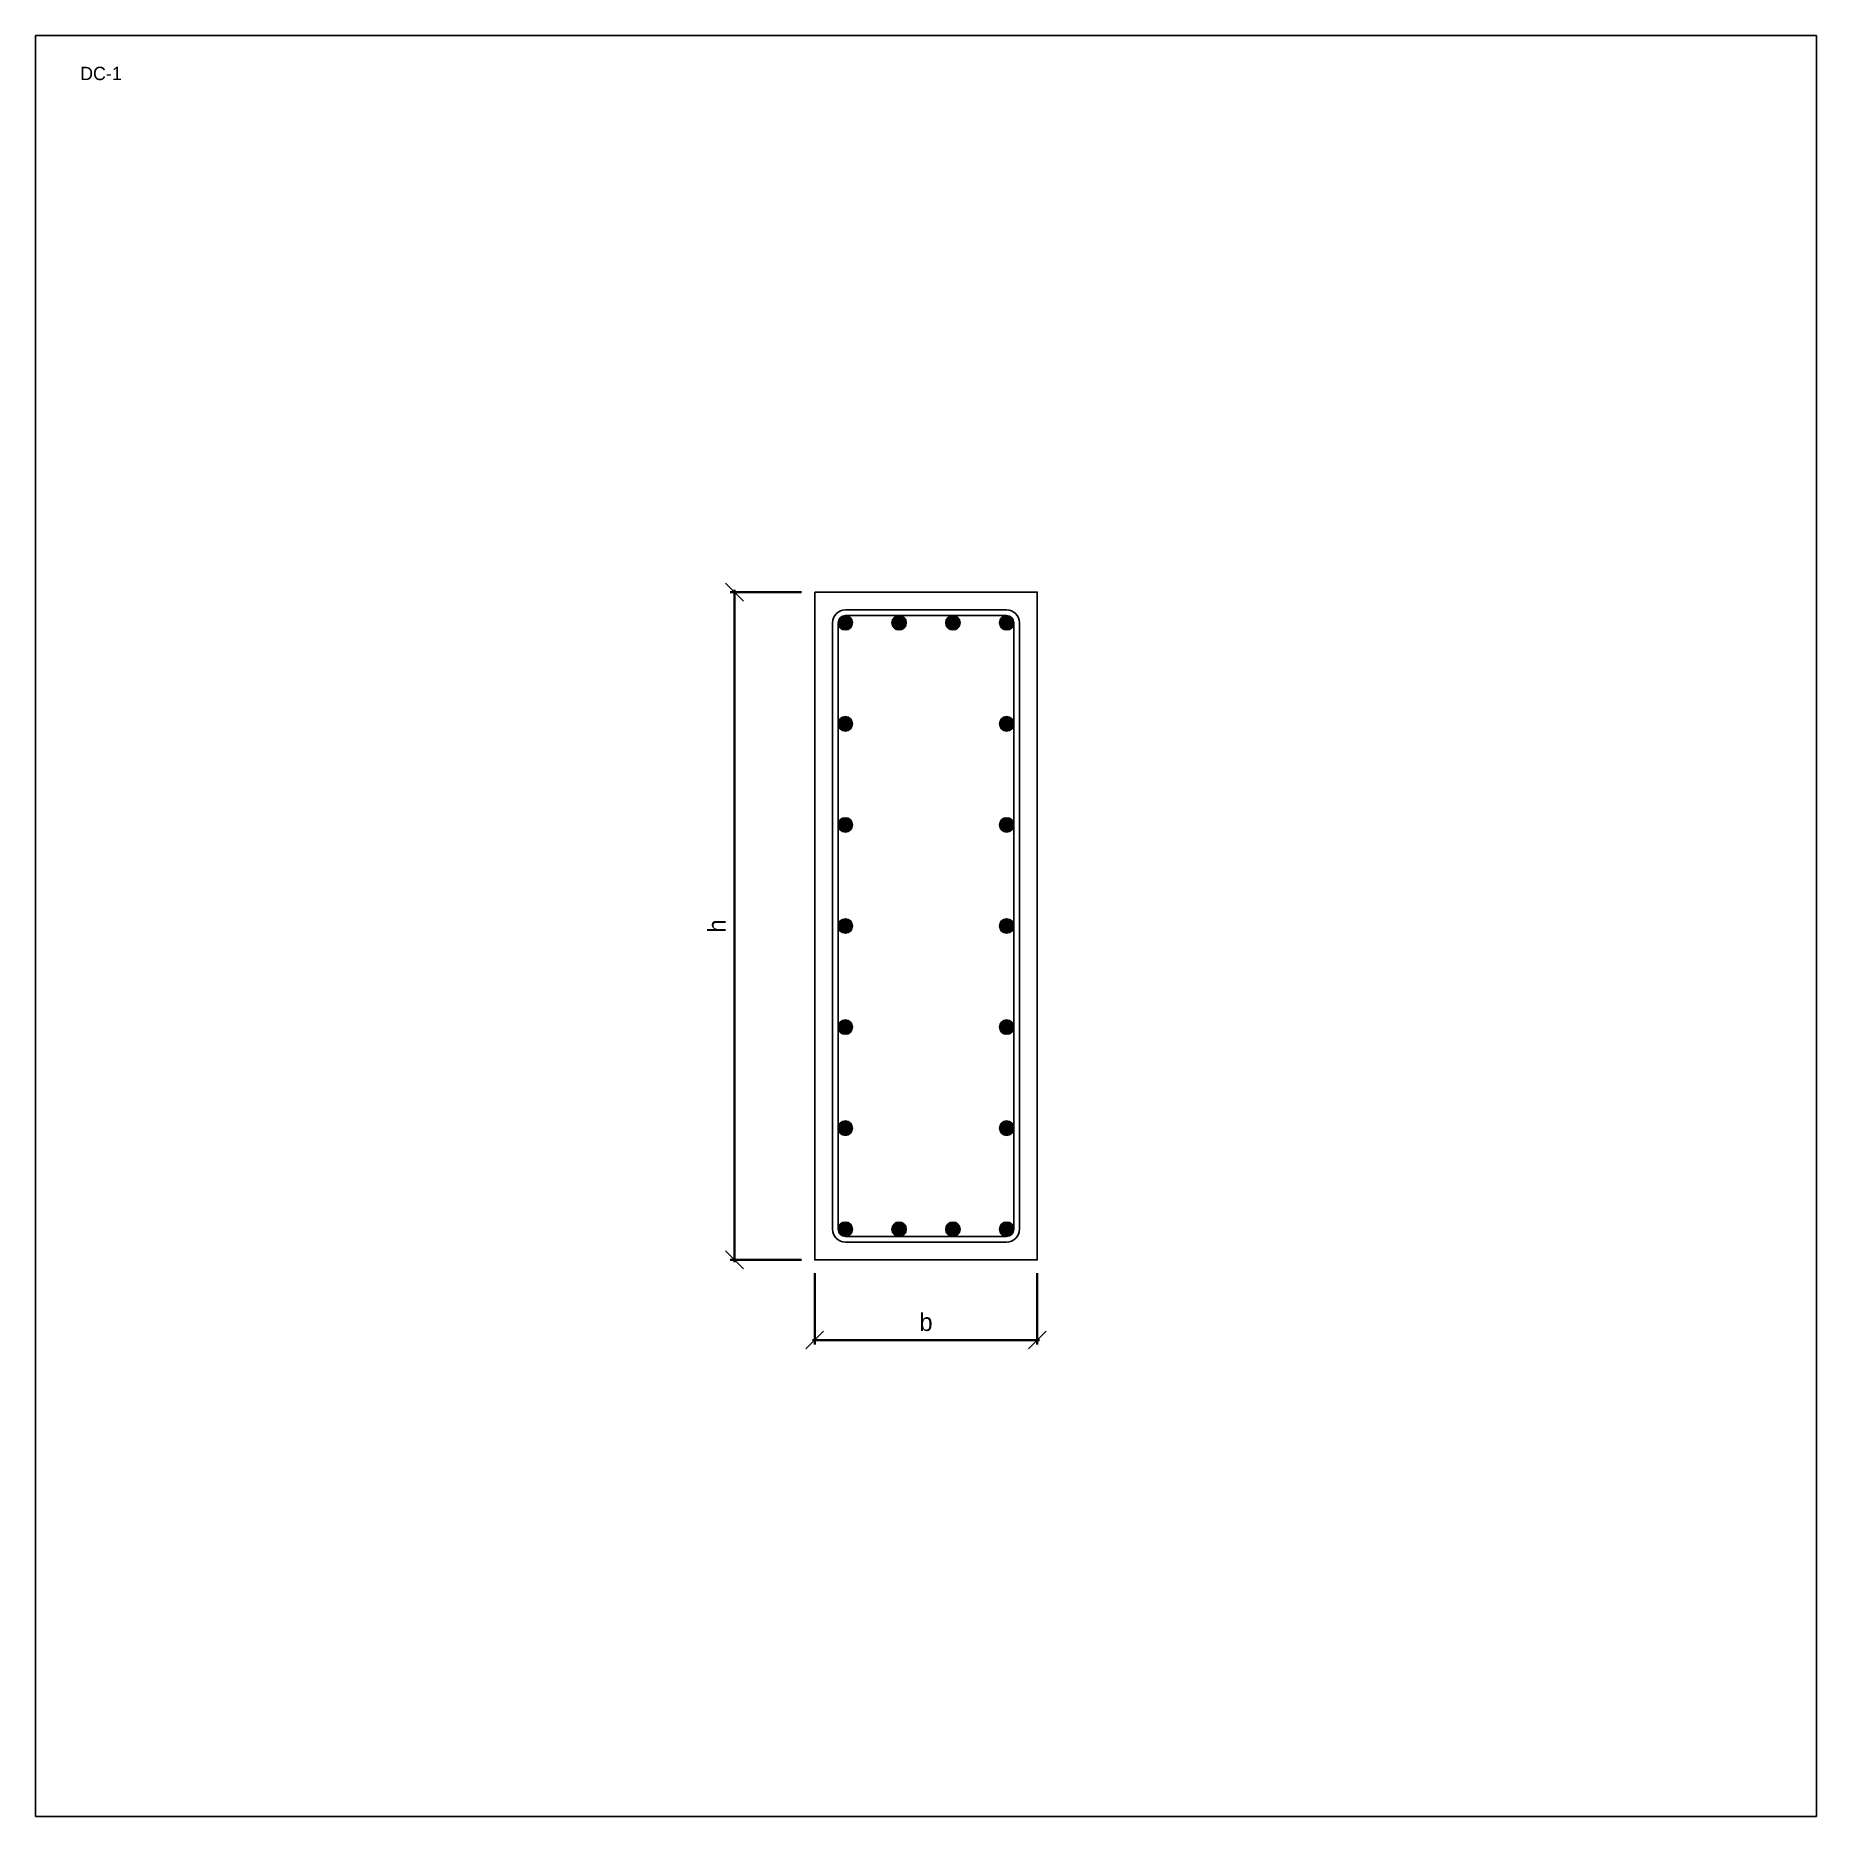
# Model space of a CAD drawing. Header units: metres. Extents: x 100 to 4100, y -23900 to 100.
# Drawn here: x 100 to 4100, y -3900 to 100 of the extents above; entities that cross this region are included whole.
import ezdxf

# ---------------------------------------------------------------- set-up
doc = ezdxf.new("R2010")
doc.units = ezdxf.units.M
for name, color, linetype in [('Column', 3, 'Continuous'), ('DetailArea', 7, 'Continuous'), ('Rebar', 1, 'Continuous')]:
    doc.layers.add(name, color=color, linetype=linetype)
doc.styles.add('LiberationSerif', font='LiberationSerif-Regular.ttf')
doc.styles.add('OpenSansCondensed-Light', font='OpenSansCondensed-Light.ttf')
doc.dimstyles.new('EZDXF', dxfattribs={"dimtxt": 0.25, "dimasz": 0.175, "dimexe": 0.375, "dimexo": 0.125, "dimgap": 0.1, "dimtad": 1, "dimlfac": 100, "dimzin": 12, "dimdsep": 46, "dimtxsty": 'OpenSansCondensed-Light', "dimblk": 'ARCHTICK', "dimcen": 2.5, "dimazin": 3, "dimtfac": 0.5, "dimtmove": 2, "dimatfit": 3})

msp = doc.modelspace()

# ---------------------------------------------------------------- texts
at = {"style": 'LiberationSerif'}
msp.add_text('DC-1', height=30, dxfattribs=at).set_placement((200, 0))

# ---------------------------------------------------------------- blocks, each defined once
blk = doc.blocks.new('_ARCHTICK')
at = {"color": 0, "linetype": 'BYBLOCK', "const_width": 0.15}
blk.add_lwpolyline([(-0.5, -0.5), (0.5, 0.5)], dxfattribs=at)

# ---------------------------------------------------------------- dimensions: what is measured, and where the dimension line sits
msp.add_linear_dim(base=(1670, -2650), p1=(1850, -2650), p2=(1850, -1150), angle=90, text='h', dimstyle='EZDXF', override={"dimtxt": 40, "dimexe": 10, "dimexo": 30, "dimgap": 20, "dimtxsty": 'LiberationSerif', "dimtsz": 20, "dimdle": 5, "dimclrd": 1, "dimclre": 1, "dimclrt": 1, "dimlwd": 35, "dimlwe": 35}).render()
msp.add_linear_dim(base=(1850, -2830), p1=(1850, -2650), p2=(2350, -2650), text='b', dimstyle='EZDXF', override={"dimtxt": 40, "dimexe": 10, "dimexo": 30, "dimgap": 20, "dimtxsty": 'LiberationSerif', "dimtsz": 20, "dimdle": 5, "dimclrd": 1, "dimclre": 1, "dimclrt": 1, "dimlwd": 35, "dimlwe": 35}).render()

# ---------------------------------------------------------------- hatches: boundary and pattern name
h = msp.add_hatch(color=1)
h.dxf.hatch_style = 1
edge = h.paths.add_edge_path()
edge.add_ellipse((1918.83, -1218.83), major_axis=(16.13, 0), ratio=1, start_angle=0, end_angle=360)
h = msp.add_hatch(color=1)
h.dxf.hatch_style = 1
edge = h.paths.add_edge_path()
edge.add_ellipse((2039.61, -1218.83), major_axis=(16.13, 0), ratio=1, start_angle=0, end_angle=360)
h = msp.add_hatch(color=1)
h.dxf.hatch_style = 1
edge = h.paths.add_edge_path()
edge.add_ellipse((2160.39, -1218.83), major_axis=(16.13, 0), ratio=1, start_angle=0, end_angle=360)
h = msp.add_hatch(color=1)
h.dxf.hatch_style = 1
edge = h.paths.add_edge_path()
edge.add_ellipse((2281.17, -1218.83), major_axis=(16.13, 0), ratio=1, start_angle=0, end_angle=360)
h = msp.add_hatch(color=1)
h.dxf.hatch_style = 1
edge = h.paths.add_edge_path()
edge.add_ellipse((1918.83, -1445.88667), major_axis=(16.13, 0), ratio=1, start_angle=0, end_angle=360)
h = msp.add_hatch(color=1)
h.dxf.hatch_style = 1
edge = h.paths.add_edge_path()
edge.add_ellipse((2281.17, -1445.88667), major_axis=(16.13, 0), ratio=1, start_angle=0, end_angle=360)
h = msp.add_hatch(color=1)
h.dxf.hatch_style = 1
edge = h.paths.add_edge_path()
edge.add_ellipse((1918.83, -1672.94333), major_axis=(16.13, 0), ratio=1, start_angle=0, end_angle=360)
h = msp.add_hatch(color=1)
h.dxf.hatch_style = 1
edge = h.paths.add_edge_path()
edge.add_ellipse((2281.17, -1672.94333), major_axis=(16.13, 0), ratio=1, start_angle=0, end_angle=360)
h = msp.add_hatch(color=1)
h.dxf.hatch_style = 1
edge = h.paths.add_edge_path()
edge.add_ellipse((1918.83, -1900), major_axis=(16.13, 0), ratio=1, start_angle=0, end_angle=360)
h = msp.add_hatch(color=1)
h.dxf.hatch_style = 1
edge = h.paths.add_edge_path()
edge.add_ellipse((2281.17, -1900), major_axis=(16.13, 0), ratio=1, start_angle=0, end_angle=360)
h = msp.add_hatch(color=1)
h.dxf.hatch_style = 1
edge = h.paths.add_edge_path()
edge.add_ellipse((1918.83, -2127.05667), major_axis=(16.13, 0), ratio=1, start_angle=0, end_angle=360)
h = msp.add_hatch(color=1)
h.dxf.hatch_style = 1
edge = h.paths.add_edge_path()
edge.add_ellipse((2281.17, -2127.05667), major_axis=(16.13, 0), ratio=1, start_angle=0, end_angle=360)
h = msp.add_hatch(color=1)
h.dxf.hatch_style = 1
edge = h.paths.add_edge_path()
edge.add_ellipse((1918.83, -2354.11333), major_axis=(16.13, 0), ratio=1, start_angle=0, end_angle=360)
h = msp.add_hatch(color=1)
h.dxf.hatch_style = 1
edge = h.paths.add_edge_path()
edge.add_ellipse((2281.17, -2354.11333), major_axis=(16.13, 0), ratio=1, start_angle=0, end_angle=360)
h = msp.add_hatch(color=1)
h.dxf.hatch_style = 1
edge = h.paths.add_edge_path()
edge.add_ellipse((1918.83, -2581.17), major_axis=(16.13, 0), ratio=1, start_angle=0, end_angle=360)
h = msp.add_hatch(color=1)
h.dxf.hatch_style = 1
edge = h.paths.add_edge_path()
edge.add_ellipse((2039.61, -2581.17), major_axis=(16.13, 0), ratio=1, start_angle=0, end_angle=360)
h = msp.add_hatch(color=1)
h.dxf.hatch_style = 1
edge = h.paths.add_edge_path()
edge.add_ellipse((2160.39, -2581.17), major_axis=(16.13, 0), ratio=1, start_angle=0, end_angle=360)
h = msp.add_hatch(color=1)
h.dxf.hatch_style = 1
edge = h.paths.add_edge_path()
edge.add_ellipse((2281.17, -2581.17), major_axis=(16.13, 0), ratio=1, start_angle=0, end_angle=360)

# ---------------------------------------------------------------- linework, layer by layer
at = {"layer": 'Column'}
msp.add_lwpolyline([(1850, -1150), (2350, -1150), (2350, -2650), (1850, -2650), (1850, -1150)], dxfattribs=at)
at = {"layer": 'DetailArea'}
msp.add_lwpolyline([(100, 100), (4100, 100), (4100, -3900), (100, -3900), (100, 100)], dxfattribs=at)
at = {"layer": 'Rebar'}
for points in [[(1918.83, -1190), (2281.17, -1190)], [(1890, -1218.83), (1890, -2581.17)], [(1902.7, -1218.83), (1902.7, -2581.17)], [(1918.83, -1202.7), (2281.17, -1202.7)], [(2297.3, -1218.83), (2297.3, -2581.17)], [(2310, -1218.83), (2310, -2581.17)], [(1918.83, -2597.3), (2281.17, -2597.3)], [(1918.83, -2610), (2281.17, -2610)]]:
    msp.add_lwpolyline(points, dxfattribs=at)
for centre in [(1918.83, -1218.83), (2039.61, -1218.83), (2160.39, -1218.83), (2281.17, -1218.83), (1918.83, -1445.88667), (2281.17, -1445.88667), (1918.83, -1672.94333), (2281.17, -1672.94333), (1918.83, -1900), (2281.17, -1900), (1918.83, -2127.05667), (2281.17, -2127.05667), (1918.83, -2354.11333), (2281.17, -2354.11333), (1918.83, -2581.17), (2039.61, -2581.17), (2160.39, -2581.17), (2281.17, -2581.17)]:
    msp.add_circle(centre, 16.13, dxfattribs=at)
for centre, start, end in [((1918.83, -1218.83), 90, 180), ((2281.17, -1218.83), 0, 90), ((1918.83, -2581.17), 180, 270), ((2281.17, -2581.17), 270, 0)]:
    msp.add_arc(centre, 28.83, start, end, dxfattribs=at)

msp.set_redraw_order([(e.dxf.handle, doc.entitydb.next_handle()) for e in msp.query("TEXT MTEXT ATTDEF DIMENSION ARC_DIMENSION")])  # texts and dimensions are drawn at this point

doc.saveas('drawing.dxf')
